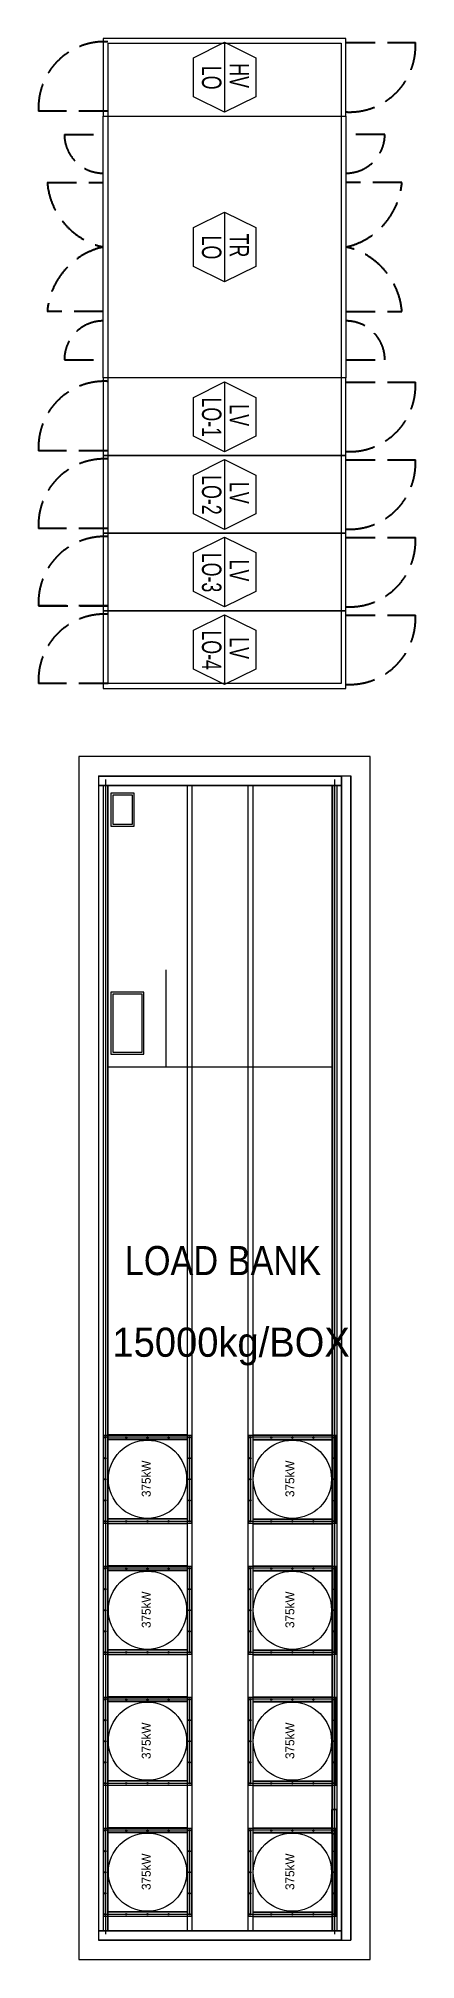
# Model space of a CAD drawing. Header units: millimetres. Extents: x 0 to 504600, y -356400 to 891000.
# Drawn here: x 269573 to 273456, y -173391 to -153591 of the extents above; entities that cross this region are included whole.
import ezdxf
from ezdxf.enums import TextEntityAlignment as Align

# ---------------------------------------------------------------- set-up
doc = ezdxf.new("R2010")
doc.units = ezdxf.units.MM
doc.header["$LTSCALE"] = 150
doc.linetypes.add('LH2', pattern=[2.85, 2, -0.85])
doc.linetypes.add('PHANTOM', pattern=[2.5, 1.25, -0.25, 0.25, -0.25, 0.25, -0.25])
doc.layers.add('-----31 Base Plan Equipment', color=5, linetype='Continuous', lineweight=0)
doc.styles.add('ELEC', font='')
doc.styles.get('ELEC').set_extended_font_data('Dotum')

msp = doc.modelspace()

# ---------------------------------------------------------------- texts
at = {"layer": '-----31 Base Plan Equipment', "style": 'ELEC', "width": 0.7}
for s, p in [('LO', (271357, -153996, 0)), ('HV', (271641, -153975, 0)), ('TR', (271641, -155725, 0)), ('LO', (271357, -155746, 0)), ('LO-1', (271357, -157496, 0)), ('LV', (271641, -157475, 0)), ('LO-2', (271357, -158296, 0)), ('LV', (271641, -158275, 0)), ('LO-3', (271357, -159096, 0)), ('LV', (271641, -159075, 0)), ('LO-4', (271357, -159896, 0)), ('LV', (271641, -159875, 0))]:
    msp.add_text(s, height=200, rotation=270, dxfattribs=at).set_placement(p, align=Align.MIDDLE_CENTER)
at = {"layer": '-----31 Base Plan Equipment', "style": 'ELEC', "width": 0.9}
msp.add_text('LOAD BANK', height=300, dxfattribs=at).set_placement((271473, -166187, 0), align=Align.MIDDLE)
at = {"layer": '-----31 Base Plan Equipment', "style": 'ELEC'}
msp.add_text('15000kg/BOX', height=300, dxfattribs=at).set_placement((271557, -167066), align=Align.MIDDLE)
for p in [(270683, -168436), (272162, -168436), (270683, -169786), (272162, -169786), (270683, -171136), (272162, -171136), (270683, -172486), (272162, -172486)]:
    msp.add_text('375kW', height=92.4, rotation=90, dxfattribs=at).set_placement(p, align=Align.MIDDLE_CENTER)

# ---------------------------------------------------------------- linework, layer by layer
at = {"layer": '-----31 Base Plan Equipment'}
for p, q in [((270190, -161191), (270190, -173191)), ((270190, -161191), (270190, -162191)), ((270193, -161191), (272690, -161191)), ((270193, -161191), (270193, -173191)), ((270193, -161191), (272690, -161191)), ((270193, -161195), (272690, -161195)), ((270193, -161195), (272690, -161195)), ((270193, -161288), (272690, -161288)), ((270193, -161288), (272690, -161288)), ((270193, -161291), (272690, -161291)), ((270193, -161291), (272690, -161291)), ((270238, -161291), (270238, -173091)), ((270263, -161230), (270263, -173129)), ((270283, -161291), (270283, -173091)), ((270288, -161291), (270288, -173091)), ((271103, -161291), (271103, -173091)), ((271153, -161291), (271153, -173091)), ((271730, -161291), (271730, -173091)), ((271780, -161291), (271780, -173091)), ((272595, -161291), (272595, -173091)), ((272600, -161291), (272600, -173091)), ((272620, -161230), (272620, -173129)), ((272645, -161291), (272645, -173091)), ((272690, -161191), (272690, -173191)), ((272690, -161191), (272790, -161191)), ((272690, -161191), (272790, -161191)), ((272693, -161191), (272693, -173191)), ((272787, -161191), (272787, -173191)), ((272790, -161191), (272790, -173191)), ((270254, -168009), (270272, -168009)), ((270263, -168018), (270263, -168000)), ((271103, -167984), (270288, -167984)), ((271103, -168029), (270288, -168029)), ((271103, -168034), (270288, -168034)), ((270469, -168009), (270487, -168009)), ((270478, -168018), (270478, -168000)), ((270687, -168009), (270705, -168009)), ((270696, -168018), (270696, -168000)), ((270904, -168009), (270922, -168009)), ((270913, -168018), (270913, -168000)), ((271119, -168009), (271137, -168009)), ((271128, -168018), (271128, -168000)), ((271746, -168009), (271764, -168009)), ((271755, -168018), (271755, -168000)), ((271780, -167984), (272595, -167984)), ((271780, -168029), (272595, -168029)), ((271780, -168034), (272595, -168034)), ((271961, -168009), (271979, -168009)), ((271970, -168018), (271970, -168000)), ((272179, -168009), (272197, -168009)), ((272188, -168018), (272188, -168000)), ((272396, -168009), (272414, -168009)), ((272405, -168018), (272405, -168000)), ((272611, -168009), (272629, -168009)), ((272620, -168018), (272620, -168000)), ((270254, -168224), (270272, -168224)), ((270263, -168233), (270263, -168215)), ((271119, -168224), (271137, -168224)), ((271128, -168233), (271128, -168215)), ((271746, -168224), (271764, -168224)), ((271755, -168233), (271755, -168215)), ((272611, -168224), (272629, -168224)), ((272620, -168233), (272620, -168215)), ((270254, -168441), (270272, -168441)), ((270263, -168450), (270263, -168432)), ((271119, -168441), (271137, -168441)), ((271128, -168450), (271128, -168432)), ((271746, -168441), (271764, -168441)), ((271755, -168450), (271755, -168432)), ((272611, -168441), (272629, -168441)), ((272620, -168450), (272620, -168432)), ((270254, -168659), (270272, -168659)), ((270263, -168668), (270263, -168650)), ((271119, -168659), (271137, -168659)), ((271128, -168668), (271128, -168650)), ((271746, -168659), (271764, -168659)), ((271755, -168668), (271755, -168650)), ((272611, -168659), (272629, -168659)), ((272620, -168668), (272620, -168650)), ((270254, -168874), (270272, -168874)), ((270263, -168883), (270263, -168865)), ((271103, -168849), (270288, -168849)), ((271103, -168854), (270288, -168854)), ((270469, -168874), (270487, -168874)), ((270478, -168883), (270478, -168865)), ((270687, -168874), (270705, -168874)), ((270696, -168883), (270696, -168865)), ((270904, -168874), (270922, -168874)), ((270913, -168883), (270913, -168865)), ((271119, -168874), (271137, -168874)), ((271128, -168883), (271128, -168865)), ((271746, -168874), (271764, -168874)), ((271755, -168883), (271755, -168865)), ((271780, -168849), (272595, -168849)), ((271780, -168854), (272595, -168854)), ((271961, -168874), (271979, -168874)), ((271970, -168883), (271970, -168865)), ((272179, -168874), (272197, -168874)), ((272188, -168883), (272188, -168865)), ((272396, -168874), (272414, -168874)), ((272405, -168883), (272405, -168865)), ((272611, -168874), (272629, -168874)), ((272620, -168883), (272620, -168865)), ((271103, -168899), (270288, -168899)), ((271780, -168899), (272595, -168899)), ((270254, -169359), (270272, -169359)), ((270263, -169368), (270263, -169350)), ((271103, -169334), (270288, -169334)), ((271103, -169379), (270288, -169379)), ((271103, -169384), (270288, -169384)), ((270469, -169359), (270487, -169359)), ((270478, -169368), (270478, -169350)), ((270687, -169359), (270705, -169359)), ((270696, -169368), (270696, -169350)), ((270904, -169359), (270922, -169359)), ((270913, -169368), (270913, -169350)), ((271119, -169359), (271137, -169359)), ((271128, -169368), (271128, -169350)), ((271746, -169359), (271764, -169359)), ((271755, -169368), (271755, -169350)), ((271780, -169334), (272595, -169334)), ((271780, -169379), (272595, -169379)), ((271780, -169384), (272595, -169384)), ((271961, -169359), (271979, -169359)), ((271970, -169368), (271970, -169350)), ((272179, -169359), (272197, -169359)), ((272188, -169368), (272188, -169350)), ((272396, -169359), (272414, -169359)), ((272405, -169368), (272405, -169350)), ((272611, -169359), (272629, -169359)), ((272620, -169368), (272620, -169350)), ((270254, -169574), (270272, -169574)), ((270263, -169583), (270263, -169565)), ((271119, -169574), (271137, -169574)), ((271128, -169583), (271128, -169565)), ((271746, -169574), (271764, -169574)), ((271755, -169583), (271755, -169565)), ((272611, -169574), (272629, -169574)), ((272620, -169583), (272620, -169565)), ((270254, -169791), (270272, -169791)), ((270263, -169800), (270263, -169782)), ((271119, -169791), (271137, -169791)), ((271128, -169800), (271128, -169782)), ((271746, -169791), (271764, -169791)), ((271755, -169800), (271755, -169782)), ((272611, -169791), (272629, -169791)), ((272620, -169800), (272620, -169782)), ((270254, -170009), (270272, -170009)), ((270263, -170018), (270263, -170000)), ((271119, -170009), (271137, -170009)), ((271128, -170018), (271128, -170000)), ((271746, -170009), (271764, -170009)), ((271755, -170018), (271755, -170000)), ((272611, -170009), (272629, -170009)), ((272620, -170018), (272620, -170000)), ((270254, -170224), (270272, -170224)), ((270263, -170233), (270263, -170215)), ((271103, -170199), (270288, -170199)), ((271103, -170204), (270288, -170204)), ((271103, -170249), (270288, -170249)), ((270469, -170224), (270487, -170224)), ((270478, -170233), (270478, -170215)), ((270687, -170224), (270705, -170224)), ((270696, -170233), (270696, -170215)), ((270904, -170224), (270922, -170224)), ((270913, -170233), (270913, -170215)), ((271119, -170224), (271137, -170224)), ((271128, -170233), (271128, -170215)), ((271746, -170224), (271764, -170224)), ((271755, -170233), (271755, -170215)), ((271780, -170199), (272595, -170199)), ((271780, -170204), (272595, -170204)), ((271780, -170249), (272595, -170249)), ((271961, -170224), (271979, -170224)), ((271970, -170233), (271970, -170215)), ((272179, -170224), (272197, -170224)), ((272188, -170233), (272188, -170215)), ((272396, -170224), (272414, -170224)), ((272405, -170233), (272405, -170215)), ((272611, -170224), (272629, -170224)), ((272620, -170233), (272620, -170215)), ((270254, -170709), (270272, -170709)), ((270263, -170718), (270263, -170700)), ((271103, -170684), (270288, -170684)), ((271103, -170729), (270288, -170729)), ((271103, -170734), (270288, -170734)), ((270469, -170709), (270487, -170709)), ((270478, -170718), (270478, -170700)), ((270687, -170709), (270705, -170709)), ((270696, -170718), (270696, -170700)), ((270904, -170709), (270922, -170709)), ((270913, -170718), (270913, -170700)), ((271119, -170709), (271137, -170709)), ((271128, -170718), (271128, -170700)), ((271746, -170709), (271764, -170709)), ((271755, -170718), (271755, -170700)), ((271780, -170684), (272595, -170684)), ((271780, -170729), (272595, -170729)), ((271780, -170734), (272595, -170734)), ((271961, -170709), (271979, -170709)), ((271970, -170718), (271970, -170700)), ((272179, -170709), (272197, -170709)), ((272188, -170718), (272188, -170700)), ((272396, -170709), (272414, -170709)), ((272405, -170718), (272405, -170700)), ((272611, -170709), (272629, -170709)), ((272620, -170718), (272620, -170700)), ((270254, -170924), (270272, -170924)), ((270263, -170933), (270263, -170915)), ((271119, -170924), (271137, -170924)), ((271128, -170933), (271128, -170915)), ((271746, -170924), (271764, -170924)), ((271755, -170933), (271755, -170915)), ((272611, -170924), (272629, -170924)), ((272620, -170933), (272620, -170915)), ((270254, -171141), (270272, -171141)), ((270263, -171150), (270263, -171132)), ((271119, -171141), (271137, -171141)), ((271128, -171150), (271128, -171132)), ((271746, -171141), (271764, -171141)), ((271755, -171150), (271755, -171132)), ((272611, -171141), (272629, -171141)), ((272620, -171150), (272620, -171132)), ((270254, -171359), (270272, -171359)), ((270263, -171368), (270263, -171350)), ((271119, -171359), (271137, -171359)), ((271128, -171368), (271128, -171350)), ((271746, -171359), (271764, -171359)), ((271755, -171368), (271755, -171350)), ((272611, -171359), (272629, -171359)), ((272620, -171368), (272620, -171350)), ((270254, -171574), (270272, -171574)), ((270263, -171583), (270263, -171565)), ((271103, -171549), (270288, -171549)), ((271103, -171554), (270288, -171554)), ((271103, -171599), (270288, -171599)), ((270469, -171574), (270487, -171574)), ((270478, -171583), (270478, -171565)), ((270687, -171574), (270705, -171574)), ((270696, -171583), (270696, -171565)), ((270904, -171574), (270922, -171574)), ((270913, -171583), (270913, -171565)), ((271119, -171574), (271137, -171574)), ((271128, -171583), (271128, -171565)), ((271746, -171574), (271764, -171574)), ((271755, -171583), (271755, -171565)), ((271780, -171549), (272595, -171549)), ((271780, -171554), (272595, -171554)), ((271780, -171599), (272595, -171599)), ((271961, -171574), (271979, -171574)), ((271970, -171583), (271970, -171565)), ((272179, -171574), (272197, -171574)), ((272188, -171583), (272188, -171565)), ((272396, -171574), (272414, -171574)), ((272405, -171583), (272405, -171565)), ((272611, -171574), (272629, -171574)), ((272620, -171583), (272620, -171565)), ((272595, -172096), (272595, -171846)), ((272595, -171846), (272645, -171846)), ((272599, -172100), (272599, -171842)), ((272599, -171842), (272641, -171842)), ((272641, -171842), (272641, -172100)), ((272645, -171846), (272645, -172096)), ((270254, -172059), (270272, -172059)), ((270263, -172068), (270263, -172050)), ((271103, -172034), (270288, -172034)), ((270469, -172059), (270487, -172059)), ((270478, -172068), (270478, -172050)), ((270687, -172059), (270705, -172059)), ((270696, -172068), (270696, -172050)), ((270904, -172059), (270922, -172059)), ((270913, -172068), (270913, -172050)), ((271119, -172059), (271137, -172059)), ((271128, -172068), (271128, -172050)), ((271746, -172059), (271764, -172059)), ((271755, -172068), (271755, -172050)), ((271780, -172034), (272595, -172034)), ((271961, -172059), (271979, -172059)), ((271970, -172068), (271970, -172050)), ((272179, -172059), (272197, -172059)), ((272188, -172068), (272188, -172050)), ((272396, -172059), (272414, -172059)), ((272405, -172068), (272405, -172050)), ((272611, -172059), (272629, -172059)), ((272620, -172068), (272620, -172050)), ((271103, -172079), (270288, -172079)), ((271103, -172084), (270288, -172084)), ((271780, -172079), (272595, -172079)), ((271780, -172084), (272595, -172084)), ((272645, -172096), (272595, -172096)), ((272641, -172100), (272599, -172100)), ((270254, -172274), (270272, -172274)), ((270263, -172283), (270263, -172265)), ((271119, -172274), (271137, -172274)), ((271128, -172283), (271128, -172265)), ((271746, -172274), (271764, -172274)), ((271755, -172283), (271755, -172265)), ((272611, -172274), (272629, -172274)), ((272620, -172283), (272620, -172265)), ((270254, -172491), (270272, -172491)), ((270263, -172500), (270263, -172482)), ((271119, -172491), (271137, -172491)), ((271128, -172500), (271128, -172482)), ((271746, -172491), (271764, -172491)), ((271755, -172500), (271755, -172482)), ((272611, -172491), (272629, -172491)), ((272620, -172500), (272620, -172482)), ((270254, -172709), (270272, -172709)), ((270263, -172718), (270263, -172700)), ((271119, -172709), (271137, -172709)), ((271128, -172718), (271128, -172700)), ((271746, -172709), (271764, -172709)), ((271755, -172718), (271755, -172700)), ((272611, -172709), (272629, -172709)), ((272620, -172718), (272620, -172700)), ((270254, -172924), (270272, -172924)), ((270263, -172933), (270263, -172915)), ((271103, -172899), (270288, -172899)), ((271103, -172904), (270288, -172904)), ((271103, -172949), (270288, -172949)), ((270469, -172924), (270487, -172924)), ((270478, -172933), (270478, -172915)), ((270687, -172924), (270705, -172924)), ((270696, -172933), (270696, -172915)), ((270904, -172924), (270922, -172924)), ((270913, -172933), (270913, -172915)), ((271119, -172924), (271137, -172924)), ((271128, -172933), (271128, -172915)), ((271746, -172924), (271764, -172924)), ((271755, -172933), (271755, -172915)), ((271780, -172899), (272595, -172899)), ((271780, -172904), (272595, -172904)), ((271780, -172949), (272595, -172949)), ((271961, -172924), (271979, -172924)), ((271970, -172933), (271970, -172915)), ((272179, -172924), (272197, -172924)), ((272188, -172933), (272188, -172915)), ((272396, -172924), (272414, -172924)), ((272405, -172933), (272405, -172915)), ((272611, -172924), (272629, -172924)), ((272620, -172933), (272620, -172915)), ((270193, -173091), (272690, -173091)), ((270193, -173095), (272690, -173095)), ((270193, -173188), (272690, -173188)), ((270193, -173191), (272690, -173191)), ((272690, -173191), (272790, -173191))]:
    msp.add_line(p, q, dxfattribs=at)
at = {"layer": '-----31 Base Plan Equipment', "ltscale": 10}
for p, q in [((270888, -164191), (270888, -163191)), ((270288, -164191), (270888, -164191)), ((270888, -164191), (272595, -164191))]:
    msp.add_line(p, q, dxfattribs=at)
at = {"layer": '-----31 Base Plan Equipment', "elevation": 0}
for points in [[(270240, -153591), (270240, -154391), (272740, -154391), (272740, -153591)], [(272690, -153641), (272690, -160241), (270290, -160241), (270290, -153641)], [(272740, -154391), (272740, -157091), (270240, -157091), (270240, -154391)], [(270240, -157091), (270240, -157891), (272740, -157891), (272740, -157091)], [(270240, -157891), (270240, -158691), (272740, -158691), (272740, -157891)], [(270240, -158691), (270240, -159491), (272740, -159491), (272740, -158691)], [(270240, -159491), (270240, -160291), (272740, -160291), (272740, -159491)], [(269990, -160991), (269990, -173391), (272990, -173391), (272990, -160991)], [(270320, -161371), (270320, -161711), (270560, -161711), (270560, -161371)], [(270340, -161391), (270340, -161691), (270540, -161691), (270540, -161391)], [(270320, -163421), (270320, -164061), (270660, -164061), (270660, -163421)], [(270340, -163441), (270340, -164041), (270640, -164041), (270640, -163441)]]:
    msp.add_lwpolyline(points, close=True, dxfattribs=at)
for points in [[(271490, -153631), (271490, -154351), (271170, -154192), (271170, -153791), (271490, -153631), (271810, -153791), (271810, -154192), (271490, -154351)], [(271490, -155381), (271490, -156101), (271170, -155942), (271170, -155541), (271490, -155381), (271810, -155541), (271810, -155942), (271490, -156101)], [(271490, -157131), (271490, -157851), (271170, -157692), (271170, -157291), (271490, -157131), (271810, -157291), (271810, -157692), (271490, -157851)], [(271490, -157931), (271490, -158651), (271170, -158492), (271170, -158091), (271490, -157931), (271810, -158091), (271810, -158492), (271490, -158651)], [(271490, -158731), (271490, -159451), (271170, -159292), (271170, -158891), (271490, -158731), (271810, -158891), (271810, -159292), (271490, -159451)], [(271490, -159531), (271490, -160251), (271170, -160092), (271170, -159691), (271490, -159531), (271810, -159691), (271810, -160092), (271490, -160251)]]:
    msp.add_lwpolyline(points, dxfattribs=at)
at = {"layer": '-----31 Base Plan Equipment', "linetype": 'PHANTOM', "ltscale": 5, "elevation": 0}
for points in [[(270243, -168894), (271148, -168894), (271148, -167989), (270243, -167989), (270243, -168894)], [(271735, -168894), (272640, -168894), (272640, -167989), (271735, -167989), (271735, -168894)], [(270243, -170244), (271148, -170244), (271148, -169339), (270243, -169339), (270243, -170244)], [(271735, -170244), (272640, -170244), (272640, -169339), (271735, -169339), (271735, -170244)], [(270243, -171594), (271148, -171594), (271148, -170689), (270243, -170689), (270243, -171594)], [(271735, -171594), (272640, -171594), (272640, -170689), (271735, -170689), (271735, -171594)], [(270243, -172944), (271148, -172944), (271148, -172039), (270243, -172039), (270243, -172944)], [(271735, -172944), (272640, -172944), (272640, -172039), (271735, -172039), (271735, -172944)]]:
    msp.add_lwpolyline(points, dxfattribs=at)
for points in [[(270263, -168874), (271128, -168874), (271128, -168009), (270263, -168009)], [(271755, -168874), (272620, -168874), (272620, -168009), (271755, -168009)], [(270263, -170224), (271128, -170224), (271128, -169359), (270263, -169359)], [(271755, -170224), (272620, -170224), (272620, -169359), (271755, -169359)], [(270263, -171574), (271128, -171574), (271128, -170709), (270263, -170709)], [(271755, -171574), (272620, -171574), (272620, -170709), (271755, -170709)], [(270263, -172924), (271128, -172924), (271128, -172059), (270263, -172059)], [(271755, -172924), (272620, -172924), (272620, -172059), (271755, -172059)]]:
    msp.add_lwpolyline(points, close=True, dxfattribs=at)
at = {"layer": '-----31 Base Plan Equipment'}
for centre, radius in [((270263, -168009), 7.5), ((270696, -168441), 403), ((270478, -168009), 7.5), ((270696, -168009), 7.5), ((270913, -168009), 7.5), ((271128, -168009), 7.5), ((271755, -168009), 7.5), ((272188, -168441), 403), ((272188, -168441), 403), ((271970, -168009), 7.5), ((272188, -168009), 7.5), ((272405, -168009), 7.5), ((272620, -168009), 7.5), ((270263, -168224), 7.5), ((271128, -168224), 7.5), ((271755, -168224), 7.5), ((272620, -168224), 7.5), ((270263, -168441), 7.5), ((271128, -168441), 7.5), ((271755, -168441), 7.5), ((272620, -168441), 7.5), ((270263, -168659), 7.5), ((271128, -168659), 7.5), ((271755, -168659), 7.5), ((272620, -168659), 7.5), ((270263, -168874), 7.5), ((270478, -168874), 7.5), ((270696, -168874), 7.5), ((270913, -168874), 7.5), ((271128, -168874), 7.5), ((271755, -168874), 7.5), ((271970, -168874), 7.5), ((272188, -168874), 7.5), ((272405, -168874), 7.5), ((272620, -168874), 7.5), ((270263, -169359), 7.5), ((270696, -169791), 403), ((270478, -169359), 7.5), ((270696, -169359), 7.5), ((270913, -169359), 7.5), ((271128, -169359), 7.5), ((271755, -169359), 7.5), ((272188, -169791), 403), ((272188, -169791), 403), ((271970, -169359), 7.5), ((272188, -169359), 7.5), ((272405, -169359), 7.5), ((272620, -169359), 7.5), ((270263, -169574), 7.5), ((271128, -169574), 7.5), ((271755, -169574), 7.5), ((272620, -169574), 7.5), ((270263, -169791), 7.5), ((271128, -169791), 7.5), ((271755, -169791), 7.5), ((272620, -169791), 7.5), ((270263, -170009), 7.5), ((271128, -170009), 7.5), ((271755, -170009), 7.5), ((272620, -170009), 7.5), ((270263, -170224), 7.5), ((270478, -170224), 7.5), ((270696, -170224), 7.5), ((270913, -170224), 7.5), ((271128, -170224), 7.5), ((271755, -170224), 7.5), ((271970, -170224), 7.5), ((272188, -170224), 7.5), ((272405, -170224), 7.5), ((272620, -170224), 7.5), ((270263, -170709), 7.5), ((270696, -171141), 403), ((270478, -170709), 7.5), ((270696, -170709), 7.5), ((270913, -170709), 7.5), ((271128, -170709), 7.5), ((271755, -170709), 7.5), ((272188, -171141), 403), ((272188, -171141), 403), ((271970, -170709), 7.5), ((272188, -170709), 7.5), ((272405, -170709), 7.5), ((272620, -170709), 7.5), ((270263, -170924), 7.5), ((271128, -170924), 7.5), ((271755, -170924), 7.5), ((272620, -170924), 7.5), ((270263, -171141), 7.5), ((271128, -171141), 7.5), ((271755, -171141), 7.5), ((272620, -171141), 7.5), ((270263, -171359), 7.5), ((271128, -171359), 7.5), ((271755, -171359), 7.5), ((272620, -171359), 7.5), ((270263, -171574), 7.5), ((270478, -171574), 7.5), ((270696, -171574), 7.5), ((270913, -171574), 7.5), ((271128, -171574), 7.5), ((271755, -171574), 7.5), ((271970, -171574), 7.5), ((272188, -171574), 7.5), ((272405, -171574), 7.5), ((272620, -171574), 7.5), ((270263, -172059), 7.5), ((270478, -172059), 7.5), ((270696, -172059), 7.5), ((270913, -172059), 7.5), ((271128, -172059), 7.5), ((271755, -172059), 7.5), ((271970, -172059), 7.5), ((272188, -172059), 7.5), ((272405, -172059), 7.5), ((272620, -172059), 7.5), ((270696, -172491), 403), ((272188, -172491), 403), ((272188, -172491), 403), ((270263, -172274), 7.5), ((271128, -172274), 7.5), ((271755, -172274), 7.5), ((272620, -172274), 7.5), ((270263, -172491), 7.5), ((271128, -172491), 7.5), ((271755, -172491), 7.5), ((272620, -172491), 7.5), ((270263, -172709), 7.5), ((271128, -172709), 7.5), ((271755, -172709), 7.5), ((272620, -172709), 7.5), ((270263, -172924), 7.5), ((270478, -172924), 7.5), ((270696, -172924), 7.5), ((270913, -172924), 7.5), ((271128, -172924), 7.5), ((271755, -172924), 7.5), ((271970, -172924), 7.5), ((272188, -172924), 7.5), ((272405, -172924), 7.5), ((272620, -172924), 7.5)]:
    msp.add_circle(centre, radius, dxfattribs=at)
at = {"color": 8, "linetype": 'LH2', "elevation": 0}
for points in [[(270289, -153626, 0.446076), (269574, -154341)], [(272740, -153634), (273455, -153634, -0.446076), (272740, -154349)], [(270240, -154980, -0.414214), (269840, -154580), (270240, -154580)], [(272740, -154980, 0.414214), (273140, -154580), (272740, -154580)], [(270240, -156406), (269664, -156406, -0.327105), (270240, -155741, -0.327105), (269664, -155077), (270240, -155077)], [(272740, -156406), (273316, -156406, 0.327105), (272740, -155741, 0.327105), (273316, -155077), (272740, -155077)], [(270240, -156503, 0.414214), (269840, -156903), (270240, -156903)], [(272740, -156903), (273140, -156903, 0.414214), (272740, -156503)], [(270289, -157126, 0.446076), (269574, -157841)], [(272740, -157134), (273455, -157134, -0.446076), (272740, -157849)], [(270289, -157926, 0.446076), (269574, -158641)], [(272740, -157934), (273455, -157934, -0.446076), (272740, -158649)], [(270289, -158726, 0.446076), (269574, -159441)], [(272740, -158734), (273455, -158734, -0.446076), (272740, -159449)], [(270289, -159526, 0.446076), (269574, -160241)], [(272740, -159534), (273455, -159534, -0.446076), (272740, -160249)]]:
    msp.add_lwpolyline(points, format="xyb", dxfattribs=at)
for points in [[(270290, -154341), (269575, -154341)], [(270290, -157841), (269575, -157841)], [(270290, -158641), (269575, -158641)], [(270290, -160241), (269575, -160241)]]:
    msp.add_lwpolyline(points, dxfattribs=at)
msp.add_lwpolyline([(269575, -159441), (270290, -159441)], close=True, dxfattribs=at)

msp.set_redraw_order([(e.dxf.handle, doc.entitydb.next_handle()) for e in msp.query("TEXT MTEXT ATTDEF DIMENSION ARC_DIMENSION")])  # texts and dimensions are drawn at this point

doc.saveas('drawing.dxf')
